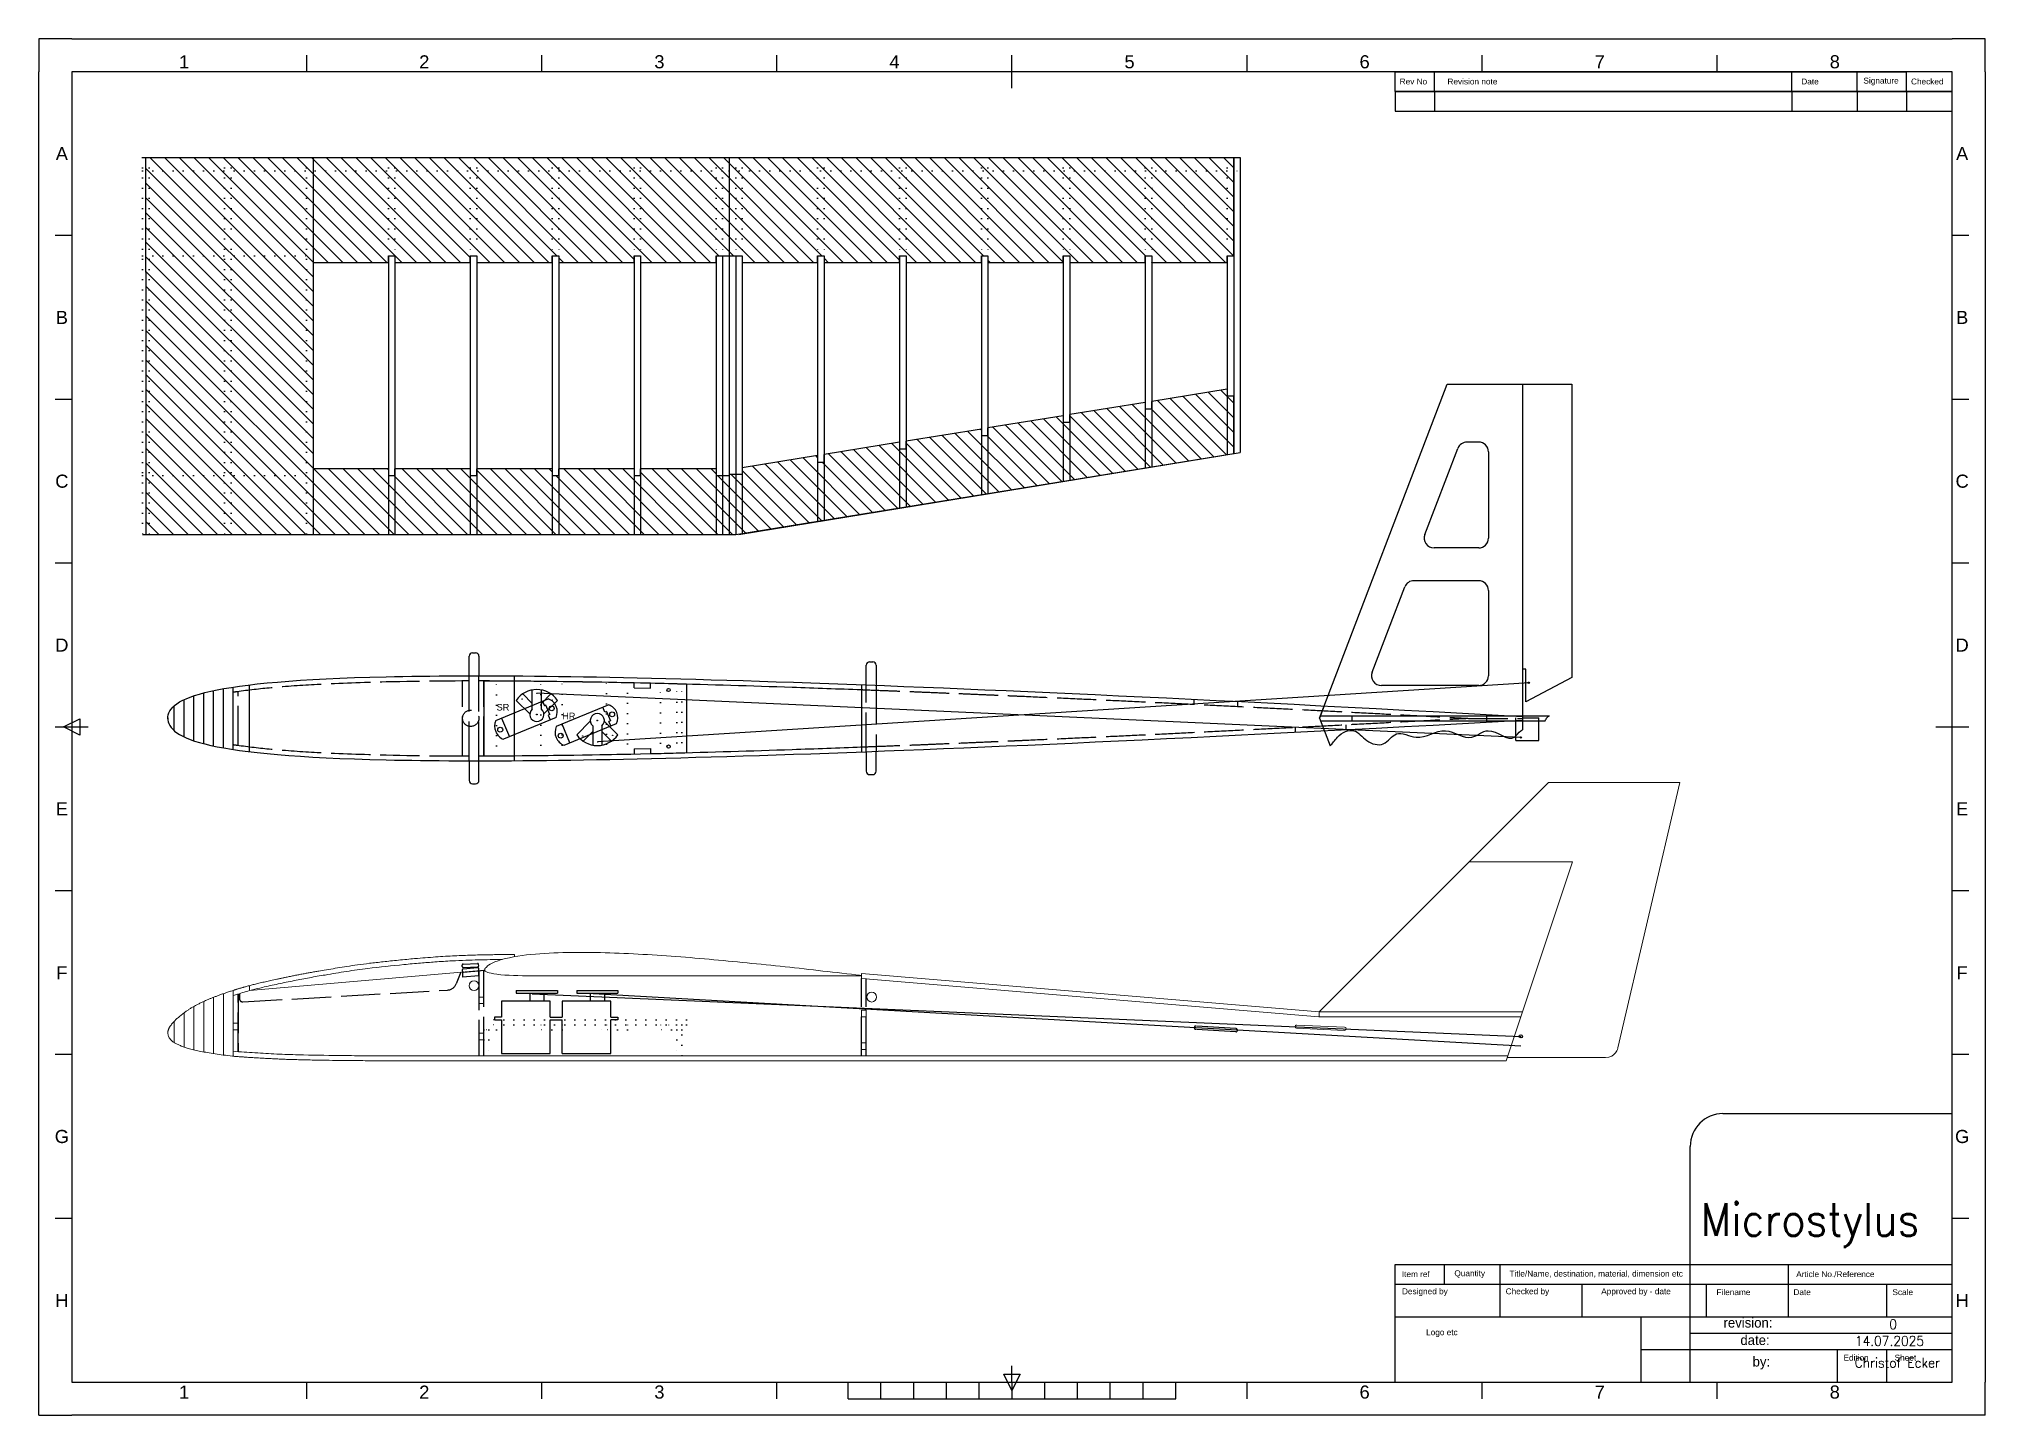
# Model space of a CAD drawing. Header units: millimetres. Extents: x 0 to 594, y 0 to 420.
import ezdxf

# ---------------------------------------------------------------- set-up
doc = ezdxf.new("R2010")
doc.units = ezdxf.units.MM
doc.linetypes.add('ACAD_ISO02W100', pattern=[15, 12, -3])
doc.linetypes.add('ACAD_ISO07W100', pattern=[3, 0, -3])
doc.layers.get('0').update_dxf_attribs({"color": 18, "lineweight": 25, "true_color": 0x000000})
for name, color, linetype, lineweight, true_color in [('Beplankung', 30, 'Continuous', 25, 0xff7f00), ('Fläche', 18, 'Continuous', 25, 0x000000), ('Fläche verdeckt', 18, 'ACAD_ISO07W100', 25, 0x000000), ('RC', 30, 'Continuous', 25, 0xff7f00), ('RC verdeckt', 30, 'ACAD_ISO07W100', 25, 0xff7f00), ('verdeckt', 18, 'ACAD_ISO02W100', 25, 0x000000)]:
    doc.layers.add(name, color=color, linetype=linetype, lineweight=lineweight, true_color=true_color)
for name, color, linetype, lineweight in [('Border', 7, 'Continuous', 25), ('Handy Title block', 7, 'Continuous', 25), ('Revision', 7, 'Continuous', 25), ('Rumpf Draufsicht', 7, 'Continuous', 25), ('Seite sauber', 7, 'Continuous', 15), ('Title block', 7, 'Continuous', 25)]:
    doc.layers.add(name, color=color, linetype=linetype, lineweight=lineweight)
doc.styles.add('textstyle11', font='')
doc.styles.add('textstyle12', font='txt')
doc.styles.add('textstyle13', font='')
doc.styles.add('textstyle14', font='')
doc.styles.add('textstyle15', font='')
doc.styles.add('textstyle16', font='')
doc.styles.add('textstyle17', font='')
doc.styles.add('textstyle18', font='')
doc.styles.add('textstyle19', font='')
doc.styles.add('textstyle20', font='')
doc.styles.add('textstyle21', font='')
doc.styles.add('textstyle22', font='')
doc.styles.add('textstyle23', font='')
doc.styles.add('textstyle24', font='')
doc.styles.add('textstyle25', font='')
doc.styles.add('textstyle26', font='')
doc.styles.add('textstyle27', font='')
doc.styles.add('textstyle28', font='')
doc.styles.add('textstyle29', font='')
doc.styles.add('textstyle30', font='')
doc.styles.add('textstyle31', font='')
doc.styles.add('textstyle32', font='')
doc.styles.add('textstyle33', font='')
doc.styles.add('textstyle34', font='')
doc.styles.add('textstyle35', font='')
doc.styles.add('textstyle36', font='')
doc.styles.add('textstyle37', font='')
doc.styles.add('textstyle38', font='')
doc.styles.add('textstyle39', font='')
doc.styles.add('textstyle40', font='')
doc.styles.add('textstyle41', font='')
doc.styles.add('textstyle42', font='')
doc.styles.add('textstyle43', font='')
doc.styles.add('textstyle44', font='')
doc.styles.add('textstyle45', font='')
doc.styles.add('textstyle46', font='')
doc.styles.add('textstyle47', font='')
doc.styles.add('textstyle49', font='')
doc.styles.add('textstyle50', font='')
doc.styles.add('textstyle51', font='')
doc.styles.add('textstyle52', font='')
doc.styles.add('textstyle53', font='')
doc.styles.add('textstyle54', font='')
doc.styles.add('textstyle55', font='')
doc.styles.add('textstyle56', font='')
doc.styles.add('textstyle57', font='')
doc.styles.add('textstyle58', font='')
doc.styles.add('textstyle59', font='')
doc.styles.add('textstyle60', font='')
doc.styles.add('textstyle61', font='')
doc.styles.add('textstyle62', font='')
doc.styles.add('textstyle63', font='')
doc.styles.add('textstyle64', font='')
doc.styles.add('textstyle65', font='')
doc.styles.add('textstyle66', font='')
doc.styles.add('textstyle67', font='LiberationSans-Regular.ttf')
doc.styles.add('textstyle68', font='LiberationSans-Regular.ttf')
doc.styles.get('textstyle11').set_extended_font_data('Century Gothic')
doc.styles.get('textstyle13').set_extended_font_data('Standard')
doc.styles.get('textstyle14').set_extended_font_data('Standard')
doc.styles.get('textstyle15').set_extended_font_data('Standard')
doc.styles.get('textstyle16').set_extended_font_data('Standard')
doc.styles.get('textstyle17').set_extended_font_data('Century Gothic')
doc.styles.get('textstyle18').set_extended_font_data('Arial')
doc.styles.get('textstyle19').set_extended_font_data('Arial')
doc.styles.get('textstyle20').set_extended_font_data('Arial')
doc.styles.get('textstyle21').set_extended_font_data('Arial')
doc.styles.get('textstyle22').set_extended_font_data('Arial')
doc.styles.get('textstyle23').set_extended_font_data('Arial')
doc.styles.get('textstyle24').set_extended_font_data('Arial')
doc.styles.get('textstyle25').set_extended_font_data('Arial')
doc.styles.get('textstyle26').set_extended_font_data('Arial')
doc.styles.get('textstyle27').set_extended_font_data('Arial')
doc.styles.get('textstyle28').set_extended_font_data('Arial')
doc.styles.get('textstyle29').set_extended_font_data('Arial')
doc.styles.get('textstyle30').set_extended_font_data('Arial')
doc.styles.get('textstyle31').set_extended_font_data('Arial')
doc.styles.get('textstyle32').set_extended_font_data('Arial')
doc.styles.get('textstyle33').set_extended_font_data('Arial')
doc.styles.get('textstyle34').set_extended_font_data('Arial')
doc.styles.get('textstyle35').set_extended_font_data('Arial')
doc.styles.get('textstyle36').set_extended_font_data('Arial')
doc.styles.get('textstyle37').set_extended_font_data('Arial')
doc.styles.get('textstyle38').set_extended_font_data('Arial')
doc.styles.get('textstyle39').set_extended_font_data('Arial')
doc.styles.get('textstyle40').set_extended_font_data('Arial')
doc.styles.get('textstyle41').set_extended_font_data('Arial')
doc.styles.get('textstyle42').set_extended_font_data('Arial')
doc.styles.get('textstyle43').set_extended_font_data('Arial')
doc.styles.get('textstyle44').set_extended_font_data('Arial')
doc.styles.get('textstyle45').set_extended_font_data('Arial')
doc.styles.get('textstyle46').set_extended_font_data('Arial')
doc.styles.get('textstyle47').set_extended_font_data('Arial')
doc.styles.get('textstyle49').set_extended_font_data('Arial')
doc.styles.get('textstyle50').set_extended_font_data('Arial')
doc.styles.get('textstyle51').set_extended_font_data('Arial')
doc.styles.get('textstyle52').set_extended_font_data('Arial')
doc.styles.get('textstyle53').set_extended_font_data('Arial')
doc.styles.get('textstyle54').set_extended_font_data('Arial')
doc.styles.get('textstyle55').set_extended_font_data('Arial')
doc.styles.get('textstyle56').set_extended_font_data('Arial')
doc.styles.get('textstyle57').set_extended_font_data('Arial')
doc.styles.get('textstyle58').set_extended_font_data('Arial')
doc.styles.get('textstyle59').set_extended_font_data('Arial')
doc.styles.get('textstyle60').set_extended_font_data('Arial')
doc.styles.get('textstyle61').set_extended_font_data('Arial')
doc.styles.get('textstyle62').set_extended_font_data('Arial')
doc.styles.get('textstyle63').set_extended_font_data('Arial')
doc.styles.get('textstyle64').set_extended_font_data('Arial')
doc.styles.get('textstyle65').set_extended_font_data('Arial')
doc.styles.get('textstyle66').set_extended_font_data('Arial')

msp = doc.modelspace()

# ---------------------------------------------------------------- texts
at = {"layer": 'RC', "char_height": 2, "attachment_point": 1}
for s, insert, style in [('SR', (139.69, 217.03), 'textstyle67'), ('HR', (159.72, 214.36), 'textstyle68')]:
    msp.add_mtext(s, dxfattribs=dict(at, insert=insert, style=style))

# ---------------------------------------------------------------- blocks, each defined once
blk = doc.blocks.new('Border')
at = {"layer": 'Border'}
for p, q in [((10, 420), (0, 420)), ((0, 420), (0, 410)), ((10, 420), (584, 420)), ((594, 420), (584, 420)), ((594, 410), (594, 420)), ((0, 10), (0, 410)), ((10, 410), (10, 410)), ((81.75, 410), (10, 410)), ((10, 410), (10, 360)), ((81.75, 410), (81.75, 415)), ((153.5, 410), (81.75, 410)), ((153.5, 410), (153.5, 415)), ((225.25, 410), (153.5, 410)), ((225.25, 410), (225.25, 415)), ((297, 410), (225.25, 410)), ((297, 405), (297, 415)), ((368.75, 410), (297, 410)), ((368.75, 410), (368.75, 415)), ((440.5, 410), (368.75, 410)), ((440.5, 410), (440.5, 415)), ((440.5, 410), (440.5, 410)), ((512.25, 410), (440.5, 410)), ((512.25, 410), (512.25, 415)), ((512.25, 410), (512.25, 410)), ((584, 410), (512.25, 410)), ((584, 410), (584, 410)), ((584, 360), (584, 410)), ((594, 410), (594, 10)), ((10, 360), (5, 360)), ((10, 360), (10, 310)), ((589, 360), (584, 360)), ((584, 310), (584, 360)), ((10, 310), (5, 310)), ((10, 310), (10, 310)), ((10, 310), (10, 260)), ((589, 310), (584, 310)), ((584, 260), (584, 310)), ((10, 260), (5, 260)), ((10, 260), (10, 210)), ((589, 260), (584, 260)), ((584, 260), (584, 260)), ((584, 210), (584, 260)), ((5, 210), (15, 210)), ((7.5, 210), (12.5, 212.5)), ((12.5, 207.5), (7.5, 210)), ((10, 210), (10, 160)), ((12.5, 212.5), (12.5, 207.5)), ((579, 210), (589, 210)), ((584, 160), (584, 210)), ((10, 160), (5, 160)), ((10, 160), (10, 110)), ((589, 160), (584, 160)), ((584, 110), (584, 160)), ((10, 110), (5, 110)), ((10, 110), (10, 60)), ((589, 110), (584, 110)), ((584, 60), (584, 110)), ((10, 60), (5, 60)), ((10, 60), (10, 10)), ((589, 60), (584, 60)), ((584, 60), (584, 60)), ((584, 10), (584, 60)), ((297, 7.5), (294.5, 12.5)), ((294.5, 12.5), (299.5, 12.5)), ((297, 10), (297, 15)), ((299.5, 12.5), (297, 7.5)), ((0, 0), (0, 10)), ((10, 10), (10, 10)), ((10, 10), (81.75, 10)), ((81.75, 5), (81.75, 10)), ((81.75, 10), (153.5, 10)), ((153.5, 5), (153.5, 10)), ((153.5, 10), (225.25, 10)), ((225.25, 5), (225.25, 10)), ((225.25, 10), (368.75, 10)), ((247, 5), (247, 10)), ((257, 5), (257, 10)), ((267, 5), (267, 10)), ((277, 5), (277, 10)), ((287, 5), (287, 10)), ((297, 10), (297, 5)), ((307, 5), (307, 10)), ((317, 5), (317, 10)), ((327, 5), (327, 10)), ((337, 5), (337, 10)), ((347, 5), (347, 10)), ((368.75, 5), (368.75, 10)), ((368.75, 10), (440.5, 10)), ((440.5, 5), (440.5, 10)), ((440.5, 10), (512.25, 10)), ((512.25, 5), (512.25, 10)), ((512.25, 10), (584, 10)), ((584, 10), (584, 10)), ((584, 10), (584, 10)), ((594, 0), (594, 10)), ((0, 0), (10, 0)), ((247, 5), (347, 5)), ((584, 0), (10, 0)), ((594, 0), (584, 0))]:
    blk.add_line(p, q, dxfattribs=at)
at = {"layer": 'Border', "char_height": 4}
for s, insert, attachment_point, style in [('1', (45.875, 413), 6, 'textstyle34'), ('2', (117.625, 413), 5, 'textstyle37'), ('3', (189.375, 413), 5, 'textstyle38'), ('4', (261.125, 413), 5, 'textstyle40'), ('5', (332.875, 413), 5, 'textstyle41'), ('6', (404.625, 413), 5, 'textstyle42'), ('7', (476.375, 413), 5, 'textstyle45'), ('8', (548.125, 413), 5, 'textstyle46'), ('A', (7, 385), 5, 'textstyle18'), ('A', (587, 385), 5, 'textstyle19'), ('B', (7, 335), 5, 'textstyle21'), ('B', (587, 335), 5, 'textstyle20'), ('C', (7, 285), 5, 'textstyle22'), ('C', (587, 285), 5, 'textstyle23'), ('D', (7, 235), 5, 'textstyle25'), ('D', (587, 235), 5, 'textstyle24'), ('E', (7, 185), 5, 'textstyle26'), ('E', (587, 185), 5, 'textstyle27'), ('F', (7, 135), 5, 'textstyle29'), ('F', (587, 135), 5, 'textstyle28'), ('G', (7, 85), 5, 'textstyle30'), ('G', (587, 85), 5, 'textstyle31'), ('H', (7, 35), 5, 'textstyle33'), ('H', (587, 35), 5, 'textstyle32'), ('1', (45.875, 7), 6, 'textstyle35'), ('2', (117.625, 7), 5, 'textstyle36'), ('3', (189.375, 7), 5, 'textstyle39'), ('6', (404.625, 7), 5, 'textstyle43'), ('7', (476.375, 7), 5, 'textstyle44'), ('8', (548.125, 7), 5, 'textstyle47')]:
    blk.add_mtext(s, dxfattribs=dict(at, insert=insert, attachment_point=attachment_point, style=style))
blk = doc.blocks.new('Revision')
at = {"layer": 'Revision'}
for p, q in [((-170, 0), (-14, 0)), ((-170, -6), (-170, 0)), ((-158, -6), (-158, 0)), ((-49, -6), (-49, 0)), ((-29, -6), (-29, 0)), ((0, 0), (-14, 0)), ((-14, -6), (-14, 0)), ((0, -6), (0, 0)), ((0, -6), (-170, -6)), ((-170, -6), (-170, -12)), ((-170, -6), (-170, -6)), ((-170, -6), (-158, -6)), ((-158, -6), (-158, -12)), ((-158, -6), (-49, -6)), ((-49, -6), (-49, -12)), ((-49, -6), (-29, -6)), ((-29, -6), (-29, -12)), ((-29, -6), (-14, -6)), ((-14, -6), (-14, -12)), ((-14, -6), (0, -6)), ((0, -12), (0, -6)), ((-170, -12), (0, -12))]:
    blk.add_line(p, q, dxfattribs=at)
at = {"layer": 'Revision', "char_height": 1.8, "attachment_point": 5}
for s, insert, style in [('Rev No', (-164.47, -3), 'textstyle53'), ('Revision note', (-146.47, -3), 'textstyle49'), ('Date', (-43.43, -3), 'textstyle50'), ('Signature', (-21.75, -3), 'textstyle51'), ('Checked', (-7.64, -3), 'textstyle52')]:
    blk.add_mtext(s, dxfattribs=dict(at, insert=insert, style=style))
blk = doc.blocks.new('Title')
at = {"layer": 'Title block'}
for p, q in [((-170, 30), (-170, 36)), ((-170, 36), (0, 36)), ((-155, 30), (-155, 36)), ((-138, 30), (-138, 36)), ((-50, 30), (-50, 36)), ((0, 20), (0, 36)), ((-170, 30), (0, 30)), ((-170, 30), (-170, 30)), ((-170, 25), (-170, 30)), ((-170, 30), (-170, 30)), ((-138, 20), (-138, 30)), ((-113, 20), (-113, 30)), ((-75, 20), (-75, 30)), ((-50, 20), (-50, 30)), ((-20, 20), (-20, 30)), ((-170, 20), (-170, 25)), ((-170, 20), (0, 20)), ((-170, 0), (-170, 20)), ((-95, 0), (-95, 20)), ((0, 10), (0, 20)), ((-95, 10), (0, 10)), ((-35, 0), (-35, 10)), ((-20, 10), (-20, 10)), ((-20, 5), (-20, 10)), ((0, 0), (0, 10)), ((0, 0), (0, 10)), ((-170, 0), (0, 0)), ((-170, 0), (-170, 0)), ((-20, 0), (-20, 5))]:
    blk.add_line(p, q, dxfattribs=at)
at = {"layer": 'Title block', "char_height": 1.8, "attachment_point": 5}
for s, insert, style in [('Item ref', (-163.75, 33), 'textstyle55'), ('Quantity', (-147.3, 33), 'textstyle54'), ('Title/Name, destination, material, dimension etc', (-108.71, 33), 'textstyle56'), ('Article No./Reference', (-35.69, 33), 'textstyle57'), ('Designed by', (-160.98, 27.5), 'textstyle58'), ('Checked by', (-129.68, 27.5), 'textstyle59'), ('Approved by - date', (-96.53, 27.5), 'textstyle60'), ('Filename', (-66.81, 27.5), 'textstyle61'), ('Date', (-45.84, 27.5), 'textstyle62'), ('Scale', (-15.13, 27.5), 'textstyle63'), ('Logo etc', (-155.79, 15), 'textstyle66'), ('Edition', (-29.37, 7.5), 'textstyle64'), ('Sheet', (-14.31, 7.5), 'textstyle65')]:
    blk.add_mtext(s, dxfattribs=dict(at, insert=insert, style=style))
blk = doc.blocks.new("80mm x 80mm 'Handy' Title block")
at = {"layer": 'Handy Title block', "lineweight": 25}
for p, q in [((-70, 82), (0, 82)), ((0, 82), (0, 82)), ((0, 63), (0, 82)), ((-80, 63), (-80, 72)), ((-80, 72), (-80, 72)), ((-80, 0), (-80, 63)), ((0, 47), (0, 63)), ((0, 30), (0, 47)), ((0, 25), (0, 30)), ((0, 20), (0, 25)), ((-80, 20), (0, 20)), ((0, 15), (0, 20)), ((-80, 15), (0, 15)), ((0, 10), (0, 15)), ((-80, 10), (0, 10)), ((0, 0), (0, 10)), ((-80, 0), (0, 0)), ((0, 0), (0, 0))]:
    blk.add_line(p, q, dxfattribs=at)
blk.add_arc((-70, 72), 10, 90, 180, dxfattribs=at)
at = {"layer": 'Handy Title block', "lineweight": 25, "char_height": 3}
for s, insert, attachment_point, style in [('\\H10;Microstylus', (-76.81, 54.67), 1, 'textstyle16'), ('revision:', (-69.83, 19.7), 1, 'textstyle17'), ('0', (-19.26, 19.21), 1, 'textstyle14'), ('date:', (-64.68, 14.38), 1, 'textstyle11'), ('14.07.2025', (-19.18, 14.13), 2, 'textstyle15'), ('by:', (-60.96, 7.82), 1, 'textstyle12'), ('Christof Ecker', (-29.79, 7.49), 1, 'textstyle13')]:
    blk.add_mtext(s, dxfattribs=dict(at, insert=insert, attachment_point=attachment_point, style=style))
blk = doc.blocks.new('iso_en_a2_metric_landscape_aec')
at = {"layer": 'Border'}
blk.add_blockref('Border', (0, 0), dxfattribs=at)
at = {"layer": 'Handy Title block'}
blk.add_blockref("80mm x 80mm 'Handy' Title block", (584, 10), dxfattribs=at)
at = {"layer": 'Revision'}
blk.add_blockref('Revision', (584, 410), dxfattribs=at)
at = {"layer": 'Title block'}
blk.add_blockref('Title', (584, 10), dxfattribs=at)

# ---------------------------------------------------------------- hatches: boundary and pattern name
at = {"layer": 'Beplankung', "transparency": 33554687}
h = msp.add_hatch(dxfattribs=at)
h.set_pattern_fill('ANSI31', color=256, angle=90, style=0, pattern_type=0)
h.paths.add_polyline_path([(264.66, 351.77), (287.66, 351.77), (287.66, 353.77), (289.66, 353.77), (289.66, 351.77), (312.66, 351.77), (312.66, 353.77), (314.66, 353.77), (314.66, 351.77), (337.66, 351.77), (337.66, 353.77), (339.66, 353.77), (339.66, 351.77), (362.66, 351.77), (362.66, 353.77), (364.66, 353.77), (364.66, 383.77), (210.66, 383.77), (32.66, 383.77), (32.66, 348.77), (32.66, 268.77), (210.66, 268.77), (212.66, 268.77), (364.66, 293.44), (364.66, 311.12), (362.66, 311.12), (362.66, 313.12), (339.66, 309.39), (339.66, 307.06), (337.66, 307.06), (337.66, 309.06), (314.66, 305.33), (314.66, 303), (312.66, 303), (312.66, 305), (289.66, 301.27), (289.66, 298.94), (287.66, 298.94), (287.66, 300.94), (264.66, 297.21), (264.66, 294.89), (262.66, 294.89), (262.66, 296.89), (239.66, 293.15), (239.66, 290.83), (237.66, 290.83), (237.66, 292.83), (214.66, 289.09), (214.66, 287.09), (210.66, 287.09), (210.66, 286.77), (208.66, 286.77), (206.66, 286.77), (206.66, 288.77), (183.66, 288.77), (183.66, 286.77), (181.66, 286.77), (181.66, 288.77), (158.66, 288.77), (158.66, 286.77), (156.66, 286.77), (156.66, 288.77), (133.66, 288.77), (133.66, 286.77), (131.66, 286.77), (131.66, 288.77), (108.66, 288.77), (108.66, 286.77), (106.66, 286.77), (106.66, 288.77), (83.66, 288.77), (83.66, 351.77), (106.66, 351.77), (106.66, 353.77), (108.66, 353.77), (108.66, 351.77), (131.66, 351.77), (131.66, 353.77), (133.66, 353.77), (133.66, 351.77), (156.66, 351.77), (156.66, 353.77), (158.66, 353.77), (158.66, 351.77), (181.66, 351.77), (181.66, 353.77), (183.66, 353.77), (183.66, 351.77), (206.66, 351.77), (206.66, 353.77), (210.66, 353.77), (214.66, 353.77), (214.66, 351.77), (237.66, 351.77), (237.66, 353.77), (239.66, 353.77), (239.66, 351.77), (262.66, 351.77), (262.66, 353.77), (264.66, 353.77)], flags=0)

# ---------------------------------------------------------------- linework, layer by layer
for p, q in [((31.66, 383.77), (210.66, 383.77)), ((83.66, 383.77), (83.66, 268.77)), ((210.66, 383.77), (366.66, 383.77)), ((210.66, 383.77), (210.66, 268.77)), ((210.66, 383.77), (210.66, 268.77)), ((364.66, 383.77), (364.66, 293.45)), ((366.66, 383.77), (366.66, 293.77)), ((106.66, 353.77), (106.66, 268.77)), ((108.66, 353.77), (108.66, 268.77)), ((131.66, 353.77), (131.66, 268.77)), ((133.66, 353.77), (133.66, 268.77)), ((156.66, 353.77), (156.66, 268.77)), ((158.66, 353.77), (158.66, 268.77)), ((181.66, 353.77), (181.66, 268.77)), ((183.66, 353.77), (183.66, 268.77)), ((206.66, 353.77), (206.66, 268.77)), ((208.66, 353.77), (208.66, 268.77)), ((212.66, 353.77), (212.66, 268.77)), ((214.66, 353.77), (214.66, 268.77)), ((237.66, 353.77), (237.66, 272.69)), ((239.66, 353.77), (239.66, 273.02)), ((262.66, 353.77), (262.66, 276.77)), ((264.66, 353.77), (264.66, 277.1)), ((287.66, 353.77), (287.66, 280.86)), ((289.66, 353.77), (289.66, 281.19)), ((312.66, 353.77), (312.66, 284.94)), ((314.66, 353.77), (314.66, 285.27)), ((337.66, 353.77), (337.66, 289.03)), ((339.66, 353.77), (339.66, 289.36)), ((362.66, 353.77), (362.66, 293.12)), ((213.66, 268.77), (366.66, 293.77)), ((31.66, 268.77), (210.66, 268.77))]:
    msp.add_line(p, q)
at = {"layer": 'Beplankung'}
for p, q in [((32.66, 348.77), (32.66, 383.77)), ((32.66, 383.77), (210.66, 383.77)), ((210.66, 383.77), (364.66, 383.77)), ((364.66, 383.77), (364.66, 353.77)), ((83.66, 351.77), (106.66, 351.77)), ((83.66, 351.77), (83.66, 288.77)), ((106.66, 353.77), (108.66, 353.77)), ((106.66, 351.77), (106.66, 353.77)), ((108.66, 353.77), (108.66, 351.77)), ((108.66, 351.77), (131.66, 351.77)), ((131.66, 351.77), (131.66, 353.77)), ((131.66, 353.77), (133.66, 353.77)), ((133.66, 353.77), (133.66, 351.77)), ((133.66, 351.77), (156.66, 351.77)), ((156.66, 351.77), (156.66, 353.77)), ((156.66, 353.77), (158.66, 353.77)), ((158.66, 353.77), (158.66, 351.77)), ((158.66, 351.77), (181.66, 351.77)), ((181.66, 353.77), (183.66, 353.77)), ((181.66, 351.77), (181.66, 353.77)), ((183.66, 353.77), (183.66, 351.77)), ((183.66, 351.77), (206.66, 351.77)), ((206.66, 353.77), (210.66, 353.77)), ((206.66, 351.77), (206.66, 353.77)), ((210.66, 353.77), (214.66, 353.77)), ((214.66, 353.77), (214.66, 351.77)), ((214.66, 351.77), (237.66, 351.77)), ((237.66, 351.77), (237.66, 353.77)), ((237.66, 353.77), (239.66, 353.77)), ((239.66, 353.77), (239.66, 351.77)), ((239.66, 351.77), (262.66, 351.77)), ((262.66, 351.77), (262.66, 353.77)), ((262.66, 353.77), (264.66, 353.77)), ((264.66, 353.77), (264.66, 351.77)), ((264.66, 351.77), (287.66, 351.77)), ((287.66, 351.77), (287.66, 353.77)), ((287.66, 353.77), (289.66, 353.77)), ((289.66, 353.77), (289.66, 351.77)), ((289.66, 351.77), (312.66, 351.77)), ((312.66, 351.77), (312.66, 353.77)), ((312.66, 353.77), (314.66, 353.77)), ((314.66, 353.77), (314.66, 351.77)), ((314.66, 351.77), (337.66, 351.77)), ((337.66, 351.77), (337.66, 353.77)), ((337.66, 353.77), (339.66, 353.77)), ((339.66, 353.77), (339.66, 351.77)), ((339.66, 351.77), (362.66, 351.77)), ((362.66, 351.77), (362.66, 353.77)), ((362.66, 353.77), (364.66, 353.77)), ((32.66, 348.77), (32.66, 268.77)), ((337.66, 309.06), (314.66, 305.33)), ((337.66, 309.06), (337.66, 307.06)), ((362.66, 313.12), (339.66, 309.39)), ((339.66, 307.06), (339.66, 309.39)), ((362.66, 313.12), (362.66, 311.12)), ((362.66, 311.12), (364.66, 311.12)), ((364.66, 293.44), (364.66, 311.12)), ((312.66, 305), (289.66, 301.27)), ((312.66, 305), (312.66, 303)), ((312.66, 303), (314.66, 303)), ((314.66, 303), (314.66, 305.33)), ((337.66, 307.06), (339.66, 307.06)), ((287.66, 300.94), (264.66, 297.21)), ((264.66, 294.89), (264.66, 297.21)), ((287.66, 300.94), (287.66, 298.94)), ((287.66, 298.94), (289.66, 298.94)), ((289.66, 298.94), (289.66, 301.27)), ((212.66, 268.77), (364.66, 293.44)), ((237.66, 292.83), (214.66, 289.09)), ((237.66, 292.83), (237.66, 290.83)), ((262.66, 296.89), (239.66, 293.15)), ((239.66, 290.83), (239.66, 293.15)), ((262.66, 296.89), (262.66, 294.89)), ((262.66, 294.89), (264.66, 294.89)), ((106.66, 288.77), (83.66, 288.77)), ((106.66, 288.77), (106.66, 286.77)), ((106.66, 286.77), (108.66, 286.77)), ((131.66, 288.77), (108.66, 288.77)), ((108.66, 286.77), (108.66, 288.77)), ((131.66, 288.77), (131.66, 286.77)), ((131.66, 286.77), (133.66, 286.77)), ((156.66, 288.77), (133.66, 288.77)), ((133.66, 286.77), (133.66, 288.77)), ((156.66, 288.77), (156.66, 286.77)), ((156.66, 286.77), (158.66, 286.77)), ((181.66, 288.77), (158.66, 288.77)), ((158.66, 286.77), (158.66, 288.77)), ((181.66, 288.77), (181.66, 286.77)), ((181.66, 286.77), (183.66, 286.77)), ((206.66, 288.77), (183.66, 288.77)), ((183.66, 286.77), (183.66, 288.77)), ((206.66, 288.77), (206.66, 286.77)), ((206.66, 286.77), (208.66, 286.77)), ((208.66, 286.77), (210.66, 286.77)), ((214.66, 287.09), (210.66, 287.09)), ((210.66, 287.09), (210.66, 286.77)), ((214.66, 289.09), (214.66, 287.09)), ((237.66, 290.83), (239.66, 290.83)), ((32.66, 268.77), (210.66, 268.77)), ((210.66, 268.77), (212.66, 268.77))]:
    msp.add_line(p, q, dxfattribs=at)
at = {"layer": 'Fläche'}
for p, q in [((210.66, 383.77), (210.66, 353.77)), ((210.66, 383.77), (210.66, 353.77)), ((364.66, 353.77), (364.66, 383.77)), ((83.66, 353.77), (83.66, 268.77)), ((83.66, 351.77), (106.66, 351.77)), ((106.66, 351.77), (106.66, 353.77)), ((106.66, 353.77), (108.66, 353.77)), ((108.66, 353.77), (108.66, 351.77)), ((108.66, 351.77), (131.66, 351.77)), ((131.66, 351.77), (131.66, 353.77)), ((131.66, 353.77), (133.66, 353.77)), ((133.66, 353.77), (133.66, 351.77)), ((133.66, 351.77), (156.66, 351.77)), ((156.66, 351.77), (156.66, 353.77)), ((156.66, 353.77), (158.66, 353.77)), ((158.66, 353.77), (158.66, 351.77)), ((158.66, 351.77), (181.66, 351.77)), ((181.66, 351.77), (181.66, 353.77)), ((181.66, 353.77), (183.66, 353.77)), ((183.66, 353.77), (183.66, 351.77)), ((183.66, 351.77), (206.66, 351.77)), ((206.66, 351.77), (206.66, 353.77)), ((206.66, 353.77), (214.66, 353.77)), ((214.66, 353.77), (214.66, 351.77)), ((214.66, 351.77), (237.66, 351.77)), ((237.66, 351.77), (237.66, 353.77)), ((237.66, 353.77), (239.66, 353.77)), ((239.66, 353.77), (239.66, 351.77)), ((239.66, 351.77), (262.66, 351.77)), ((262.66, 351.77), (262.66, 353.77)), ((262.66, 353.77), (264.66, 353.77)), ((264.66, 353.77), (264.66, 351.77)), ((264.66, 351.77), (287.66, 351.77)), ((287.66, 351.77), (287.66, 353.77)), ((287.66, 353.77), (289.66, 353.77)), ((289.66, 353.77), (289.66, 351.77)), ((289.66, 351.77), (312.66, 351.77)), ((312.66, 351.77), (312.66, 353.77)), ((312.66, 353.77), (314.66, 353.77)), ((314.66, 353.77), (314.66, 351.77)), ((314.66, 351.77), (337.66, 351.77)), ((337.66, 351.77), (337.66, 353.77)), ((337.66, 353.77), (339.66, 353.77)), ((339.66, 353.77), (339.66, 351.77)), ((339.66, 351.77), (362.66, 351.77)), ((362.66, 351.77), (362.66, 353.77)), ((362.66, 353.77), (364.66, 353.77)), ((210.66, 287.09), (210.66, 268.77)), ((210.66, 286.77), (210.66, 268.77))]:
    msp.add_line(p, q, dxfattribs=at)
at = {"layer": 'Fläche verdeckt'}
for p, q in [((31.66, 383.77), (31.66, 268.77)), ((33.66, 383.77), (33.66, 268.77)), ((56.66, 383.77), (56.66, 268.77)), ((58.66, 383.77), (58.66, 268.77)), ((81.66, 383.77), (81.66, 268.77)), ((106.66, 383.77), (106.66, 353.77)), ((108.66, 383.77), (108.66, 353.77)), ((131.66, 383.77), (131.66, 353.77)), ((133.66, 383.77), (133.66, 353.77)), ((156.66, 383.77), (156.66, 353.77)), ((158.66, 383.77), (158.66, 353.77)), ((181.66, 383.77), (181.66, 353.77)), ((183.66, 383.77), (183.66, 353.77)), ((206.66, 383.77), (206.66, 353.77)), ((208.66, 383.77), (208.66, 353.77)), ((212.66, 383.77), (212.66, 353.77)), ((214.66, 383.77), (214.66, 353.77)), ((237.66, 383.77), (237.66, 353.77)), ((239.66, 383.77), (239.66, 353.77)), ((262.66, 383.77), (262.66, 353.77)), ((264.66, 383.77), (264.66, 353.77)), ((287.66, 383.77), (287.66, 353.77)), ((289.66, 383.77), (289.66, 353.77)), ((312.66, 383.77), (312.66, 353.77)), ((314.66, 383.77), (314.66, 353.77)), ((337.66, 383.77), (337.66, 353.77)), ((339.66, 383.77), (339.66, 353.77)), ((362.66, 383.77), (362.66, 353.77)), ((31.66, 379.77), (210.66, 379.77)), ((210.66, 379.77), (366.66, 379.77)), ((31.66, 353.77), (83.66, 353.77)), ((31.66, 286.77), (83.66, 286.77))]:
    msp.add_line(p, q, dxfattribs=at)
at = {"layer": 'RC'}
for p, q in [((135.8, 224.14), (135.8, 201.17)), ((150.58, 217.18), (147.67, 220.1)), ((150.58, 215.43), (150.58, 221.3)), ((150.58, 215.43), (150.58, 221.3)), ((452.3, 206.83), (151.98, 220.3)), ((153.38, 215.43), (153.38, 221.3)), ((153.38, 215.43), (153.38, 221.3)), ((153.38, 217.18), (156.29, 220.1)), ((454.9, 223.52), (170.58, 205.47)), ((181.69, 221.97), (181.69, 223.54)), ((181.69, 221.97), (186.69, 221.86)), ((186.69, 221.86), (186.69, 223.43)), ((197.69, 223.15), (197.69, 202.17)), ((139.47, 211.98), (155.47, 218.6)), ((149.84, 213.97), (145.69, 218.12)), ((153.7, 217.87), (154.28, 216.48)), ((154.12, 213.97), (158.27, 218.12)), ((154.74, 216.67), (154.28, 216.48)), ((155.93, 213.81), (154.74, 216.67)), ((173.92, 216.77), (157.92, 210.15)), ((172.76, 214.57), (172.15, 216.04)), ((173.23, 214.76), (172.76, 214.57)), ((173.23, 214.76), (174.41, 211.9)), ((141.23, 212.71), (143.6, 206.98)), ((157.84, 212.87), (141.84, 206.25)), ((155.93, 213.81), (155.47, 213.62)), ((155.47, 213.62), (156.08, 212.14)), ((162.05, 205.15), (159.68, 210.88)), ((160.29, 204.42), (176.29, 211.04)), ((168.29, 211.81), (164.14, 207.66)), ((169.03, 208.59), (166.12, 205.68)), ((169.03, 210.34), (169.03, 204.47)), ((171.83, 210.34), (171.83, 204.47)), ((171.83, 208.59), (174.74, 205.68)), ((172.57, 211.81), (176.72, 207.66)), ((174.41, 211.9), (173.95, 211.7)), ((174.53, 210.31), (173.95, 211.7)), ((450.8, 205.83), (450.8, 212.83)), ((452.8, 212.83), (457.8, 212.83)), ((457.8, 205.83), (457.8, 212.83)), ((181.69, 203.35), (186.69, 203.46)), ((181.69, 203.35), (181.69, 201.78)), ((186.69, 203.46), (186.69, 201.89)), ((450.8, 205.83), (457.8, 205.83)), ((156.08, 126.37), (141.23, 126.37)), ((141.23, 126.37), (141.23, 121.42)), ((145.68, 129.57), (158.27, 129.57)), ((145.68, 129.57), (145.68, 128.77)), ((145.68, 128.77), (158.27, 128.77)), ((149.83, 128.77), (149.83, 126.37)), ((150.52, 128.59), (452.3, 115.59)), ((154.13, 128.77), (154.13, 126.37)), ((156.08, 121.42), (156.08, 126.37)), ((158.27, 129.57), (158.27, 128.77)), ((174.53, 126.37), (159.69, 126.37)), ((159.69, 126.37), (159.69, 121.42)), ((164.14, 129.57), (176.72, 129.57)), ((164.14, 129.57), (164.14, 128.77)), ((164.14, 128.77), (176.72, 128.77)), ((168.28, 128.77), (168.28, 126.37)), ((452.3, 112.59), (169.19, 128.59)), ((172.58, 128.77), (172.58, 126.37)), ((174.53, 121.42), (174.53, 126.37)), ((176.72, 129.57), (176.72, 128.77)), ((141.23, 121.42), (139.06, 121.42)), ((139.06, 121.42), (139.06, 120.62)), ((139.06, 120.62), (141.23, 120.62)), ((141.23, 120.62), (141.23, 110.37)), ((156.08, 121.42), (159.69, 121.42)), ((156.08, 110.37), (156.08, 120.62)), ((156.08, 120.62), (159.69, 120.62)), ((159.69, 110.37), (159.69, 120.62)), ((174.53, 121.42), (176.67, 121.42)), ((174.53, 110.37), (174.53, 120.62)), ((176.67, 120.62), (174.53, 120.62)), ((176.67, 121.42), (176.67, 120.62)), ((141.23, 110.37), (156.08, 110.37)), ((159.69, 110.37), (174.53, 110.37))]:
    msp.add_line(p, q, dxfattribs=at)
at = {"layer": 'RC', "flags": 128}
for points in [[(135.8, 224.14, -0.000849), (139.65, 224.13, -0.003762), (181.69, 223.54)], [(186.69, 223.43, -0.000985), (197.69, 223.15)], [(186.69, 201.89, 0.000985), (197.69, 202.17)], [(135.8, 201.17, 0.000849), (139.65, 201.19, 0.003762), (181.69, 201.78)]]:
    msp.add_lwpolyline(points, format="xyb", dxfattribs=at)
at = {"layer": 'RC'}
for centre, radius in [((151.98, 220.3), 0.05), ((192.19, 221.29), 0.5), ((454.7, 223.5), 0.2), ((147.49, 218.5), 0.05), ((151.98, 213.8), 0.1), ((151.98, 213.8), 0.05), ((156.51, 215.68), 0.75), ((156.68, 218.29), 0.05), ((174.96, 213.85), 0.75), ((140.8, 209.17), 0.75), ((159.25, 207.34), 0.75), ((170.43, 211.97), 0.1), ((170.43, 211.97), 0.05), ((170.43, 211.97), 0.05), ((165.94, 207.27), 0.05), ((170.58, 205.47), 0.05), ((175.13, 207.48), 0.05), ((192.19, 204.02), 0.5), ((452.3, 206.83), 0.2), ((452.3, 115.59), 0.5)]:
    msp.add_circle(centre, radius, dxfattribs=at)
for centre, radius, start, end in [((151.98, 213.8), 7.63, 34.42648, 145.57352), ((151.98, 213.8), 2.15, 130.62933, 49.37067), ((153.97, 214.63), 4.25, 335.6629, 69.3371), ((170.43, 211.97), 2.15, 310.62933, 229.37067), ((172.42, 212.8), 4.25, 335.6629, 69.3371), ((143.34, 210.22), 4.25, 155.6629, 249.3371), ((161.79, 208.39), 4.25, 155.6629, 249.3371), ((170.43, 211.97), 7.63, 214.42648, 325.57352)]:
    msp.add_arc(centre, radius, start, end, dxfattribs=at)
at = {"layer": 'RC verdeckt'}
for p, q in [((139.69, 201.19), (139.69, 224.13)), ((153.19, 201.31), (153.19, 224.01)), ((159.69, 201.39), (159.69, 223.93)), ((173.19, 201.61), (173.19, 223.71)), ((179.69, 201.74), (179.69, 223.58)), ((189.69, 201.96), (189.69, 223.36)), ((194.69, 202.09), (194.69, 223.23)), ((196.19, 202.13), (196.19, 223.19)), ((196.19, 202.13), (196.19, 223.15)), ((197.69, 120.62), (135.8, 120.62)), ((197.69, 119.12), (135.8, 119.12)), ((139.69, 117.62), (139.69, 119.12)), ((153.19, 119.12), (153.19, 117.62)), ((159.69, 119.12), (159.69, 117.62)), ((159.69, 119.12), (159.69, 117.62)), ((173.19, 119.12), (173.19, 117.62)), ((179.69, 119.12), (179.69, 117.62)), ((189.69, 119.12), (189.69, 117.62)), ((192.19, 119.12), (192.19, 117.62)), ((196.19, 119.12), (196.19, 109.59)), ((197.69, 120.62), (197.69, 119.12)), ((139.69, 117.62), (135.8, 117.62)), ((135.8, 117.62), (135.8, 109.59)), ((137.3, 117.62), (137.3, 109.59)), ((159.69, 117.62), (153.19, 117.62)), ((171.69, 117.62), (171.69, 117.62)), ((179.69, 117.62), (173.19, 117.62)), ((196.19, 117.62), (189.69, 117.62)), ((194.69, 117.62), (194.69, 109.59))]:
    msp.add_line(p, q, dxfattribs=at)
at = {"layer": 'Rumpf Draufsicht'}
for p, q in [((390.86, 212.66), (429.86, 314.66)), ((429.86, 314.66), (467.86, 314.66)), ((452.86, 314.66), (452.86, 209.14)), ((467.86, 314.66), (467.86, 225.13)), ((423, 268.73), (433.07, 295.04)), ((439.44, 296.97), (435.87, 296.97)), ((442.44, 293.97), (442.44, 267.66)), ((439.44, 264.66), (425.81, 264.66)), ((406.95, 226.73), (416.89, 252.73)), ((439.44, 254.66), (419.69, 254.66)), ((442.44, 251.66), (442.44, 225.66)), ((132.3, 232.63), (133.3, 232.63)), ((131.3, 225.63), (131.3, 231.63)), ((134.3, 231.63), (134.3, 225.64)), ((252.54, 222.85), (252.54, 228.85)), ((253.54, 229.85), (254.54, 229.85)), ((255.54, 228.85), (255.54, 222.74)), ((453.86, 227.66), (452.86, 227.66)), ((453.86, 217.66), (453.86, 227.66)), ((50.3, 204.91), (50.3, 220.41)), ((53.3, 204.21), (53.3, 221.11)), ((56.3, 203.62), (56.3, 221.7)), ((59.3, 203.13), (59.3, 222.19)), ((64.3, 202.45), (64.3, 222.87)), ((145.19, 199.72), (145.19, 225.6)), ((251.04, 222.91), (251.04, 202.41)), ((439.44, 222.66), (409.75, 222.66)), ((467.86, 225.13), (453.86, 217.66)), ((41.3, 208.86), (41.3, 216.46)), ((44.3, 206.98), (44.3, 218.34)), ((47.3, 205.79), (47.3, 219.52)), ((392.31, 216.46), (390.86, 212.66)), ((390.86, 212.66), (390.86, 212.66)), ((390.86, 212.66), (394.07, 204.27)), ((391.15, 213.41), (461.1, 213.41)), ((391.15, 211.91), (459.7, 211.91)), ((400.86, 211.91), (400.86, 213.41)), ((441.82, 213.41), (441.82, 211.91)), ((452.8, 213.24), (452.8, 212.08)), ((252.54, 202.47), (252.54, 196.47)), ((255.54, 196.47), (255.54, 202.58)), ((131.3, 199.68), (131.3, 193.68)), ((134.3, 193.68), (134.3, 199.68)), ((132.3, 192.68), (133.3, 192.68)), ((253.54, 195.47), (254.54, 195.47))]:
    msp.add_line(p, q, dxfattribs=at)
at = {"layer": 'Rumpf Draufsicht', "flags": 128}
for points in [[(145.19, 224.09, -0.004234), (192.5, 223.29, -0.002313), (229.93, 222.17, -0.000754), (251.04, 221.4)], [(145.19, 201.23, 0.004234), (192.5, 202.03, 0.002313), (229.93, 203.15, 0.000754), (251.04, 203.92)]]:
    msp.add_lwpolyline(points, format="xyb", dxfattribs=at)
at = {"layer": 'Rumpf Draufsicht'}
for centre, radius, start, end in [((435.87, 293.97), 3, 90, 159.0755), ((439.44, 293.97), 3, 0, 90), ((425.81, 267.66), 3, 159.0755, 270), ((439.44, 267.66), 3, 270, 0), ((419.69, 251.66), 3, 90, 159.0755), ((439.44, 251.66), 3, 0, 90), ((132.3, 231.63), 1, 90, 180), ((133.3, 231.63), 1, 359.99932, 90), ((253.54, 228.85), 1, 90, 180), ((254.54, 228.85), 1, 359.99932, 90), ((409.75, 225.66), 3, 159.0755, 270), ((439.44, 225.66), 3, 270, 0), ((253.54, 196.47), 1, 180, 270), ((254.54, 196.47), 1, 270, 0.00068), ((132.3, 193.68), 1, 180, 270), ((133.3, 193.68), 1, 270, 0.00068)]:
    msp.add_arc(centre, radius, start, end, dxfattribs=at)
for points in [[(39.35, 212.49), (39.19, 219.09), (65.19, 229.09), (254.19, 224.09), (452.8, 213.24)], [(39.35, 212.83), (39.19, 206.23), (65.19, 196.23), (254.19, 201.23), (452.8, 212.08)]]:
    msp.add_open_spline(points, degree=3, dxfattribs=at)
for points, knots in [([(394.07, 204.27), (394.8, 204.87), (396.58, 207.83), (401.63, 210.15), (404.93, 205.36), (410.72, 203.64), (414.24, 209.63), (421.59, 204.93), (428.89, 211.32), (436.61, 204.8), (442.93, 211.23), (449.46, 204.35), (451.66, 208.58), (452.67, 209.07), (452.86, 209.14)], [5.498924, 5.498924, 5.498924, 5.498924, 8.714777, 14.099941, 19.099941, 24.198961, 29.198961, 35.281723, 44.501268, 52.747479, 58.132644, 66.378855, 69.207282, 69.808835, 69.808835, 69.808835, 69.808835]), ([(459.7, 211.91), (459.9, 212.28), (460.3, 212.96), (460.82, 213.31), (461.1, 213.41)], [77.698959, 77.698959, 77.698959, 77.698959, 78.895596, 80.089359, 80.089359, 80.089359, 80.089359])]:
    msp.add_open_spline(points, degree=3, knots=knots, dxfattribs=at)
at = {"layer": 'Seite sauber'}
for p, q in [((390.8, 123.09), (460.8, 193.06)), ((460.8, 193.06), (500.8, 193.09)), ((500.8, 193.09), (481.94, 112.09)), ((436.57, 168.84), (468.05, 168.84)), ((447.8, 108.09), (468.05, 168.84)), ((145.19, 140.57), (145.19, 139.9)), ((136.04, 135.76), (64.3, 129.53)), ((64.3, 131.08), (64.3, 129.53)), ((251.04, 134.79), (390.8, 123.09)), ((251.04, 133.29), (251.04, 134.79)), ((251.04, 133.29), (390.67, 121.59)), ((50.3, 110.83), (50.3, 126.24)), ((53.3, 110.32), (53.3, 127.51)), ((56.3, 109.88), (56.3, 128.6)), ((59.3, 128.6), (59.3, 129.61)), ((59.3, 109.53), (59.3, 128.6)), ((134.3, 127.57), (135.8, 127.57)), ((134.3, 127.57), (134.3, 125.57)), ((134.3, 125.57), (135.8, 125.57)), ((135.8, 127.57), (135.8, 125.57)), ((41.3, 113.69), (41.3, 120.16)), ((44.3, 112.33), (44.3, 122.78)), ((47.3, 111.46), (47.3, 124.71)), ((59.3, 119.57), (60.8, 119.57)), ((60.8, 119.57), (60.8, 117.57)), ((251.04, 123.57), (252.54, 123.57)), ((251.04, 123.57), (251.04, 121.57)), ((251.04, 121.57), (252.54, 121.57)), ((252.54, 123.57), (252.54, 121.57)), ((398.51, 118.39), (383.81, 119.05)), ((390.8, 123.09), (452.8, 123.09)), ((390.8, 121.59), (390.8, 123.09)), ((390.8, 121.59), (452.3, 121.59)), ((59.3, 117.57), (60.8, 117.57)), ((134.3, 116.57), (135.8, 116.57)), ((134.3, 116.57), (134.3, 114.57)), ((134.3, 114.57), (135.8, 114.57)), ((135.8, 116.57), (135.8, 114.57)), ((251.04, 113.57), (252.54, 113.57)), ((251.04, 113.57), (251.04, 111.57)), ((252.54, 113.57), (252.54, 111.57)), ((398.51, 117.39), (383.88, 118.06)), ((135.8, 109.59), (448.3, 109.59)), ((135.8, 108.09), (447.8, 108.09)), ((251.04, 111.57), (252.54, 111.57)), ((448.13, 109.09), (478.16, 109.09))]:
    msp.add_line(p, q, dxfattribs=at)
at = {"layer": 'Seite sauber', "flags": 128}
for points in [[(141.4, 139.05, 0.002036), (137.76, 139, 0.001901), (134.15, 138.93, 0.001793), (130.32, 138.81, 0.005476), (126.07, 138.63, 0.004493), (120.88, 138.3, 0.003218), (116.49, 137.95, 0.002791), (111.42, 137.49, 0.005734), (100.38, 136.3, 0.009612), (93.86, 135.39, 0.00231), (87.32, 134.31, 0.003201), (82.61, 133.49, 0.003928), (77.93, 132.6, 0.003763), (73.05, 131.59, 0.004516), (68.19, 130.51, 0.00716), (65.17, 129.76, 0.001757), (64.3, 129.53)], [(64.3, 129.53, 0.004327), (62.16, 128.93, 0.008436), (60.03, 128.27, -0.002178), (60.02, 128.27, 0.00166), (59.3, 128.04)], [(59.3, 111.02, 0.003624), (65.95, 110.56, 0.003796), (72.57, 110.19, 0.005735), (79.18, 109.96, 0.003061), (91.63, 109.73, 0.001578), (99.15, 109.67, 0.000817), (113.69, 109.61, 0.0002), (118.78, 109.6, 0.000171), (124.73, 109.59, 0.000069), (127.41, 109.59, 0.000065), (130.26, 109.59, 0.000058), (132.95, 109.59, 0.000055), (135.8, 109.59, -0.000036), (135.8, 109.59)]]:
    msp.add_lwpolyline(points, format="xyb", dxfattribs=at)
for points in [[(144.85, 139.85), (143.59, 139.59), (142.37, 139.31), (141.2, 139), (140.12, 138.66), (139.15, 138.3), (138.35, 137.94), (137.73, 137.61), (137.26, 137.31), (136.91, 137.06), (136.66, 136.83), (136.47, 136.63), (136.32, 136.46), (136.22, 136.3), (136.14, 136.16), (136.08, 136.03), (136.05, 135.9), (136.04, 135.76)], [(251.04, 134.18), (250.45, 134.25), (249.31, 134.39), (247.98, 134.54), (246.55, 134.71), (245.11, 134.87), (243.66, 135.03), (242.21, 135.2), (240.76, 135.37), (239.31, 135.53), (237.86, 135.7), (236.41, 135.86), (234.96, 136.02), (233.52, 136.19), (232.07, 136.35), (230.62, 136.51), (229.17, 136.66), (227.73, 136.82), (226.28, 136.98), (224.83, 137.13), (223.38, 137.28), (221.93, 137.43), (220.49, 137.58), (219.04, 137.73), (217.59, 137.87), (216.14, 138.02), (214.69, 138.16), (213.24, 138.3), (211.79, 138.44), (210.34, 138.58), (208.9, 138.72), (207.45, 138.85), (206, 138.98), (204.55, 139.11), (203.11, 139.24), (201.66, 139.37), (200.21, 139.49), (198.77, 139.61), (197.32, 139.72), (195.88, 139.84), (194.43, 139.94), (192.99, 140.05), (191.54, 140.15), (190.1, 140.25), (188.65, 140.35), (187.21, 140.44), (185.77, 140.53), (184.32, 140.61), (182.88, 140.69), (181.44, 140.76), (180, 140.83), (178.55, 140.9), (177.11, 140.96), (175.67, 141.01), (174.23, 141.06), (172.79, 141.1), (171.36, 141.14), (169.92, 141.17), (168.49, 141.19), (167.06, 141.21), (165.63, 141.21), (164.2, 141.21), (162.77, 141.2), (161.35, 141.19), (159.93, 141.16), (158.52, 141.12), (157.11, 141.06), (155.7, 141), (154.31, 140.92), (152.92, 140.82), (151.54, 140.71), (150.17, 140.58), (148.81, 140.43), (147.47, 140.26), (146.15, 140.07), (144.85, 139.85)], [(136.04, 135.76), (136.07, 135.63), (136.19, 135.51), (136.36, 135.38), (136.63, 135.25), (136.97, 135.11), (137.42, 134.97), (138.02, 134.82), (138.8, 134.67), (139.79, 134.53), (140.96, 134.4), (142.21, 134.3), (143.5, 134.23), (144.84, 134.17), (146.21, 134.13), (147.6, 134.1), (149, 134.07), (150.41, 134.06), (151.83, 134.05), (153.26, 134.05), (154.69, 134.05), (156.13, 134.04), (157.57, 134.04), (159.01, 134.04), (160.46, 134.04), (161.91, 134.04), (163.37, 134.04), (164.83, 134.04), (166.29, 134.04), (167.75, 134.04), (169.21, 134.04), (170.67, 134.04), (172.13, 134.04), (173.59, 134.04), (175.05, 134.04), (176.51, 134.04), (177.97, 134.04), (179.43, 134.04), (180.88, 134.04), (182.34, 134.04), (183.8, 134.04), (185.26, 134.04), (186.71, 134.04), (188.17, 134.04), (189.62, 134.04), (191.08, 134.04), (192.54, 134.04), (193.99, 134.04), (195.45, 134.04), (196.91, 134.04), (198.37, 134.04), (199.82, 134.04), (201.28, 134.04), (202.74, 134.04), (204.19, 134.04), (205.65, 134.04), (207.11, 134.04), (208.56, 134.04), (210.02, 134.04), (211.48, 134.04), (212.93, 134.04), (214.39, 134.04), (215.85, 134.04), (217.3, 134.04), (218.76, 134.04), (220.22, 134.04), (221.67, 134.04), (223.13, 134.04), (224.59, 134.04), (226.05, 134.04), (227.51, 134.04), (228.96, 134.04), (230.42, 134.04), (231.88, 134.04), (233.34, 134.04), (234.8, 134.04), (236.27, 134.04), (237.73, 134.04), (239.19, 134.04), (240.65, 134.04), (242.11, 134.04), (243.57, 134.04), (245.03, 134.04), (246.49, 134.04), (247.92, 134.04), (249.29, 134.04), (250.44, 134.04), (251.04, 134.04)]]:
    msp.add_lwpolyline(points, dxfattribs=at)
at = {"layer": 'Seite sauber'}
for centre in [(132.8, 131.03), (254.19, 127.57)]:
    msp.add_circle(centre, 1.5, dxfattribs=at)
for centre, start, end in [((383.88, 118.56), 90, 270), ((398.51, 117.89), 270, 90)]:
    msp.add_arc(centre, 0.5, start, end, dxfattribs=at)
for points, degree in [([(145.19, 140.57), (138.19, 140.57), (122.36, 140.06), (100.19, 137.91), (87.06, 135.82), (77.63, 134.11), (67.84, 132.01), (61.73, 130.41), (59.57, 129.7)], 2), ([(59.57, 129.7), (53.63, 127.82), (46.16, 124.29), (41.11, 120.26), (38.83, 116.82), (40.73, 113.43), (49.5, 110.68), (59.04, 109.53)], 2), ([(59.04, 109.53), (65.85, 109.01), (79.15, 108.38), (104.09, 108.08), (135.8, 108.09)], 2), ([(478.16, 109.09), (481.24, 109.09), (481.94, 112.09), (481.94, 112.09)], 3)]:
    msp.add_open_spline(points, degree=degree, dxfattribs=at)
at = {"layer": 'verdeckt'}
for p, q in [((60.8, 204.42), (60.8, 220.89)), ((129.3, 201.17), (129.3, 224.15)), ((131.3, 199.68), (131.3, 225.63)), ((134.3, 199.68), (134.3, 225.64)), ((135.8, 201.17), (135.8, 224.14)), ((252.54, 202.47), (252.54, 222.85)), ((255.54, 222.74), (255.54, 202.58)), ((352.63, 216.95), (352.63, 218.45)), ((365.82, 217.8), (365.82, 216.29)), ((383.38, 209.91), (383.38, 208.41)), ((399.01, 209.21), (399.01, 210.67)), ((436.32, 212.63), (452.8, 212.63)), ((129.21, 136.94), (129.2, 137.34)), ((129.49, 137.65), (133.9, 137.8)), ((129.52, 136.65), (133.94, 136.81)), ((134.23, 137.12), (134.21, 137.51)), ((128.79, 135.2), (127.37, 131.61)), ((129.27, 135.47), (129.24, 135.87)), ((129.3, 135.17), (134.3, 135.61)), ((129.3, 135.17), (129.3, 133.67)), ((134.3, 134.1), (129.3, 133.67)), ((129.51, 136.2), (133.91, 136.58)), ((129.6, 135.2), (134, 135.59)), ((134.27, 135.92), (134.24, 136.31)), ((134.3, 135.62), (135.8, 135.74)), ((134.3, 135.62), (134.3, 109.59)), ((134.3, 134.11), (134.3, 135.61)), ((135.8, 109.59), (135.8, 135.74)), ((251.04, 109.59), (251.04, 133.29)), ((252.54, 109.59), (252.54, 133.29)), ((60.8, 110.91), (60.8, 128.52)), ((60.8, 128.52), (60.8, 110.91)), ((61.19, 128.64), (61.19, 127.12)), ((62.25, 126.12), (124.75, 129.72)), ((365.31, 117.97), (353.13, 118.74)), ((365.31, 116.97), (353.13, 117.74))]:
    msp.add_line(p, q, dxfattribs=at)
at = {"layer": 'verdeckt', "flags": 128}
for points in [[(59.3, 220.68, -0.002974), (60.46, 220.85, -0.011602), (70.91, 222.06, -0.010316), (84.93, 223.06, -0.006904), (105.98, 223.84, -0.007417), (139.65, 224.13, -0.000496), (145.19, 224.09)], [(250.8, 221.42, -0.000045), (251.93, 221.37, -0.000208), (257.43, 221.16, -0.000196), (262.77, 220.95, -0.00019), (268.28, 220.73, -0.000179), (273.62, 220.52, -0.000174), (279.12, 220.29, -0.000164), (284.46, 220.07, -0.00016), (289.95, 219.83, -0.000077), (292.63, 219.72, -0.000076), (295.36, 219.6, -0.000074), (298.05, 219.48, -0.000073), (300.77, 219.36, -0.000273), (311.34, 218.89, -0.00026), (322.44, 218.38, -0.000237), (333.02, 217.89, -0.000226), (344.11, 217.36, -0.000207), (354.72, 216.84, -0.000198), (365.8, 216.3, -0.000182), (376.44, 215.76, -0.000175), (387.52, 215.2, -0.000162), (398.17, 214.65, -0.000156), (409.24, 214.07, -0.000145), (419.91, 213.51, -0.00014), (430.97, 212.92, -0.000065), (436.32, 212.63)], [(250.8, 203.9, 0.000045), (251.93, 203.95, 0.000208), (257.43, 204.16, 0.000196), (262.77, 204.37, 0.00019), (268.28, 204.58, 0.000179), (273.62, 204.8, 0.000174), (279.12, 205.03, 0.000164), (284.46, 205.25, 0.00016), (289.95, 205.49, 0.000077), (292.63, 205.6, 0.000076), (295.36, 205.72, 0.000074), (298.05, 205.84, 0.000073), (300.77, 205.96, 0.000273), (311.34, 206.43, 0.00026), (322.44, 206.94, 0.000237), (333.02, 207.43, 0.000226), (344.11, 207.96, 0.000207), (354.72, 208.48, 0.000198), (365.8, 209.02, 0.000182), (376.44, 209.56, 0.000175), (387.52, 210.12, 0.000162), (398.17, 210.67, 0.000156), (409.24, 211.25, 0.000145), (419.91, 211.81, 0.00014), (430.97, 212.4, 0.00006), (435.85, 212.66)], [(59.3, 204.64, 0.002974), (60.46, 204.47, 0.011602), (70.91, 203.26, 0.010316), (84.93, 202.26, 0.006904), (105.98, 201.48, 0.007417), (139.65, 201.19, 0.000496), (145.19, 201.23)]]:
    msp.add_lwpolyline(points, format="xyb", dxfattribs=at)
at = {"layer": 'verdeckt'}
msp.add_circle((131.8, 212.66), 2.5, dxfattribs=at)
for centre, radius, start, end in [((129.5, 137.35), 0.3, 91.85655, 181.85655), ((129.51, 136.95), 0.3, 181.85655, 272), ((133.91, 137.5), 0.3, 1.85655, 91.85655), ((133.93, 137.11), 0.3, 272, 1.85655), ((124.58, 132.71), 3, 273.28855, 338.47039), ((129.53, 135.9), 0.3, 94.96605, 184.96605), ((129.57, 135.5), 0.3, 184.96605, 275.1095), ((133.94, 136.28), 0.3, 4.96605, 94.96605), ((133.97, 135.89), 0.3, 275.1095, 4.96605), ((62.19, 127.12), 1, 180, 273.28855), ((353.13, 118.24), 0.5, 90, 270), ((365.31, 117.47), 0.5, 270, 90)]:
    msp.add_arc(centre, radius, start, end, dxfattribs=at)

# ---------------------------------------------------------------- block references
msp.add_blockref('iso_en_a2_metric_landscape_aec', (0, 0))

msp.set_redraw_order([(e.dxf.handle, doc.entitydb.next_handle()) for e in msp.query("TEXT MTEXT ATTDEF DIMENSION ARC_DIMENSION")])  # texts and dimensions are drawn at this point

doc.saveas('drawing.dxf')
